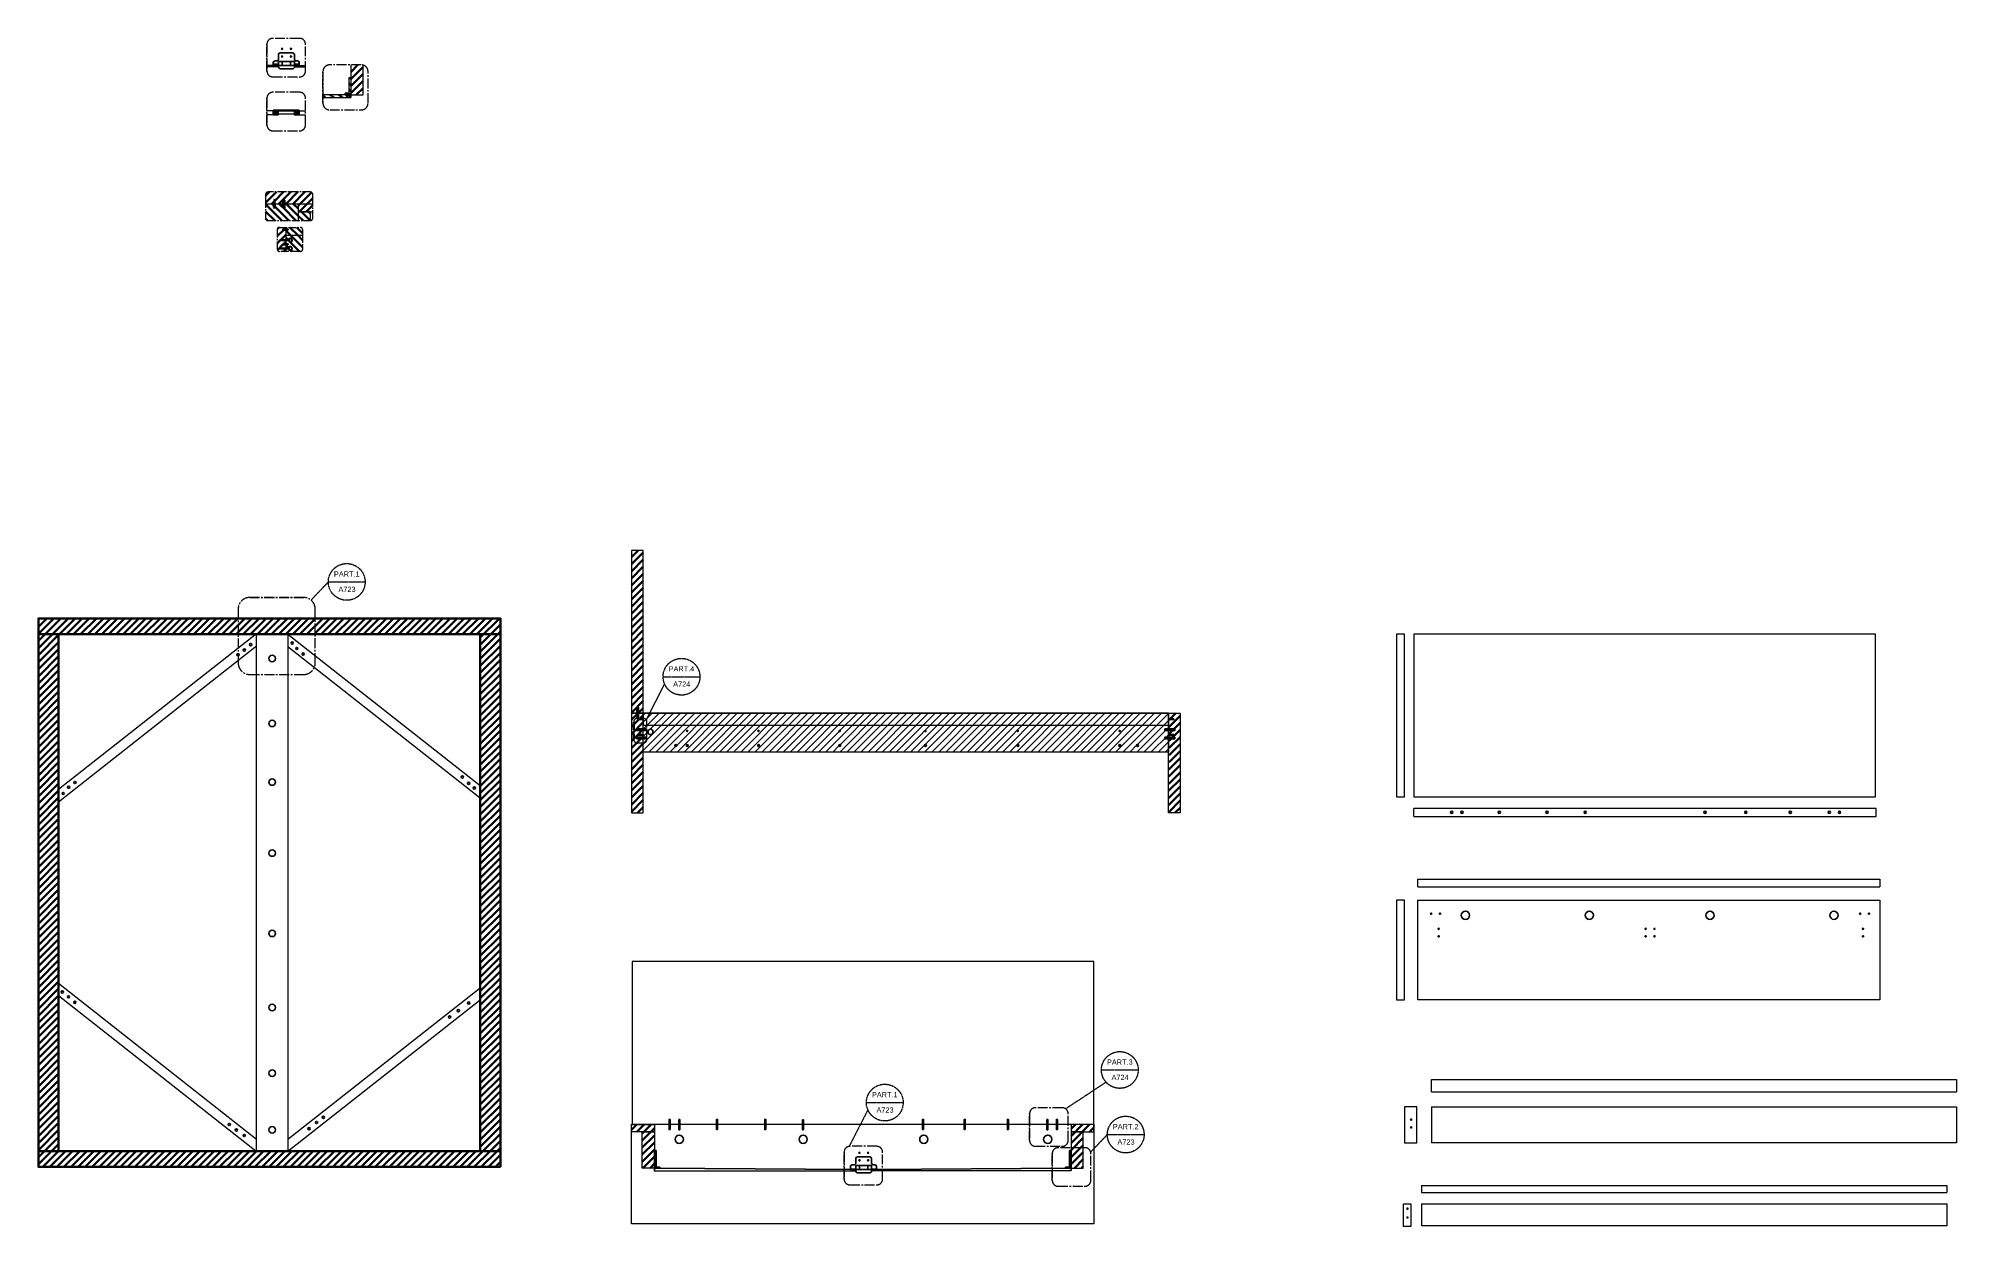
# Model space of a CAD drawing. Header units: millimetres. Extents: x 3542 to 25387, y 4250 to 11307.
# Drawn here: x 3542 to 10848, y 6780 to 11307 of the extents above; entities that cross this region are included whole.
import ezdxf
from ezdxf.enums import TextEntityAlignment as Align

# ---------------------------------------------------------------- set-up
doc = ezdxf.new("R2010")
doc.units = ezdxf.units.MM
doc.linetypes.add('CENTER2', pattern=[1.125, 0.75, -0.125, 0.125, -0.125])
for name, color, linetype, lineweight in [('A-ANNO-SYMB', 3, 'Continuous', 18), ('A-ELEV-MBE', 7, 'Continuous', 18), ('A-SECT-MCUT', 7, 'Continuous', 35)]:
    doc.layers.add(name, color=color, linetype=linetype, lineweight=lineweight)
doc.layers.add('particolari', color=6, linetype='Continuous')
doc.styles.add('ARIAL', font='Arial.ttf')
pattern_1 = [(145, (-122.119, -6.765), (-10.92663, -15.604846), [])]
pattern_2 = [(135, (-370.45, -977.613), (-13.470384, -13.470384), [])]
pattern_3 = [(135, (0, -247.46), (-13.470384, -13.470384), [])]
pattern_4 = [(45, (0, -247.46), (-13.470384, 13.470384), [])]

# ---------------------------------------------------------------- blocks, each defined once
blk = doc.blocks.new('101350')
for p, q in [((40.13, 267.87), (40.13, 267.33)), ((40.15, 267.91), (40.27, 267.99)), ((40.15, 267.28), (40.27, 267.21)), ((40.28, 267.2), (40.28, 268)), ((40.29, 268), (42.96, 268)), ((40.29, 267.2), (42.96, 267.2)), ((40.38, 267.87), (42.88, 267.87)), ((40.38, 267.75), (42.88, 267.75)), ((40.38, 267.6), (42.88, 267.6)), ((40.38, 267.45), (42.88, 267.45)), ((40.38, 267.32), (42.88, 267.32)), ((42.98, 268), (42.98, 267.2)), ((43.11, 267.91), (42.99, 267.99)), ((43.11, 267.28), (42.99, 267.21)), ((43.13, 267.87), (43.13, 267.33))]:
    blk.add_line(p, q)
for centre, start, end in [((40.18, 267.87), 123.69007, 180), ((40.18, 267.33), 180, 236.30993), ((40.29, 267.95), 90, 123.69007), ((40.29, 267.25), 236.30993, 270), ((42.96, 267.95), 56.30993, 90), ((42.96, 267.25), 270, 303.69007), ((43.08, 267.87), 0, 56.30993), ((43.08, 267.33), 303.69007, 0)]:
    blk.add_arc(centre, 0.05, start, end)

msp = doc.modelspace()

# ---------------------------------------------------------------- hatches: boundary and pattern name
at = {"layer": 'A-SECT-MCUT', "true_color": 0x636466}
h = msp.add_hatch(dxfattribs=at)
h.set_pattern_fill('ANSI31', color=251, scale=6)
h.paths.add_polyline_path([(4412.6, 11202.7), (4412.6, 11197.8), (4445.4, 11198.2), (4445.4, 11198.7), (4444.3, 11198.9), (4445.4, 11199.5), (4445.3, 11201), (4444.3, 11201.1), (4445.3, 11201.7), (4445.3, 11202.7)])
h = msp.add_hatch(dxfattribs=at)
h.set_pattern_fill('ANSI31', color=251, scale=6)
h.paths.add_polyline_path([(4445.3, 11205.5), (4436.7, 11205.5), (4436.7, 11202.7), (4445.3, 11202.7), (4445.3, 11203.3), (4444.3, 11203.4), (4445.3, 11204)])
h = msp.add_hatch(dxfattribs=at)
h.set_pattern_fill('ANSI31', color=251, scale=6)
h.paths.add_polyline_path([(4456.9, 11205.5), (4449.2, 11205.5), (4449.2, 11204.7), (4450.2, 11204.5), (4449.2, 11204), (4449.2, 11202.7), (4456.9, 11202.7)])
h = msp.add_hatch(dxfattribs=at)
h.set_pattern_fill('ANSI31', color=251, scale=6)
h.paths.add_polyline_path([(4456.9, 11202.7), (4449.2, 11202.7), (4449.2, 11202.4), (4450.2, 11202.2), (4449.2, 11201.7), (4449.2, 11200.1), (4450.2, 11199.9), (4449.2, 11199.4), (4449.2, 11198.2), (4456.9, 11198.3)])
h = msp.add_hatch(dxfattribs=at)
h.set_pattern_fill('ANSI31', color=251, scale=6)
h.paths.add_polyline_path([(4524.2, 11202.7), (4524.2, 11203.4), (4523.2, 11203.5), (4524.2, 11204.1), (4524.1, 11205.5), (4516.9, 11205.5), (4516.9, 11202.7)])
h = msp.add_hatch(dxfattribs=at)
h.set_pattern_fill('ANSI31', color=251, scale=6)
h.paths.add_polyline_path([(4524.2, 11201.1), (4523.2, 11201.2), (4524.2, 11201.8), (4524.2, 11202.7), (4516.9, 11202.7), (4516.9, 11202.5), (4516.9, 11198.3), (4524.2, 11198.2), (4524.2, 11198.8), (4523.2, 11198.9), (4524.2, 11199.5)])
h = msp.add_hatch(dxfattribs=at)
h.set_pattern_fill('ANSI31', color=251, scale=6)
h.paths.add_polyline_path([(4559.3, 11202.6), (4528.1, 11202.7), (4528.1, 11202.5), (4529, 11202.3), (4528.1, 11201.8), (4528.1, 11200.2), (4529, 11200), (4528.1, 11199.5), (4528, 11198.2), (4559.3, 11197.6)])
h = msp.add_hatch(dxfattribs=at)
h.set_pattern_fill('ANSI31', color=251, scale=6)
h.paths.add_polyline_path([(4535.2, 11205.5), (4528.1, 11205.5), (4528.1, 11204.8), (4529, 11204.6), (4528.1, 11204.1), (4528.1, 11202.7), (4535.2, 11202.7)])
h = msp.add_hatch(dxfattribs=at)
h.set_pattern_fill('ANSI31', color=251, scale=6)
h.set_pattern_definition([(45, (-122.119, -6.765), (-13.470384, 13.470384), [])])
h.paths.add_polyline_path([(4731.8, 11205.7), (4731.8, 11091.5), (4778.6, 11091.5), (4778.6, 11205.7)])
h = msp.add_hatch(dxfattribs=at)
h.set_pattern_fill('ANSI31', color=251, scale=6, angle=100)
h.set_pattern_definition(pattern_1)
h.paths.add_polyline_path([(4731.8, 11158), (4725.5, 11158), (4725.5, 11095.3), (4731.8, 11095.3)])
h = msp.add_hatch(dxfattribs=at)
h.set_pattern_fill('ANSI31', color=251, scale=6, angle=100)
h.set_pattern_definition(pattern_1)
h.paths.add_polyline_path([(4716, 11086.2), (4714.9, 11086.3), (4716, 11086.9), (4716, 11088.5), (4714.9, 11088.6), (4716, 11089.2), (4716, 11090.8), (4714.9, 11090.9), (4716, 11091.5), (4716, 11091.5), (4628.5, 11091.5), (4628.5, 11081.8), (4731.8, 11081.7), (4731.8, 11091.5), (4719.8, 11091.4), (4719.8, 11089.9), (4720.8, 11089.7), (4719.8, 11089.2), (4719.8, 11087.6), (4720.8, 11087.4), (4719.8, 11086.9), (4719.8, 11085.3), (4720.8, 11085.1), (4719.8, 11084.6), (4715.9, 11083.9), (4714.9, 11084), (4716, 11084.7)])
h = msp.add_hatch(dxfattribs=at)
h.set_pattern_fill('ANSI31', color=251, scale=6, angle=100)
h.paths.add_polyline_path([(4853.9, 11102.1), (4842, 11102.1), (4842, 11101.2), (4842.9, 11101), (4842, 11100.6), (4842, 11098.9), (4842.9, 11098.7), (4842, 11098.3), (4853.9, 11098.3)])
h = msp.add_hatch(dxfattribs=at)
h.set_pattern_fill('ANSI31', color=251, scale=6)
h.set_pattern_definition(pattern_4)
edge = h.paths.add_edge_path()
edge.add_line((4587.3, 10675.4), (4587.3, 10711.3))
edge.add_arc((4577.3, 10711.3), 10, 0, 90)
edge.add_line((4577.3, 10721.3), (4417.3, 10721.3))
edge.add_arc((4417.3, 10711.3), 10, 90, 180)
edge.add_line((4407.3, 10711.3), (4407.3, 10675.4))
edge.add_line((4407.3, 10675.4), (4385.8, 10675.4))
edge.add_line((4385.8, 10675.4), (4439.4, 10675.4))
edge.add_line((4439.4, 10675.4), (4439.4, 10693.3))
edge.add_line((4439.4, 10693.3), (4442.8, 10693.1))
edge.add_line((4442.8, 10693.1), (4442.8, 10675.2))
edge.add_line((4442.8, 10675.2), (4473.2, 10675.4))
edge.add_line((4473.2, 10675.4), (4473.2, 10690.4))
edge.add_line((4473.2, 10690.4), (4481.2, 10690.4))
edge.add_line((4481.2, 10690.4), (4481.2, 10675.4))
edge.add_line((4481.2, 10675.4), (4587.3, 10675.4))
h = msp.add_hatch(dxfattribs=at)
h.set_pattern_fill('ANSI31', color=251, scale=6, angle=90)
h.set_pattern_definition(pattern_3)
edge = h.paths.add_edge_path()
edge.add_line((4417.3, 10612.7), (4531.7, 10612.7))
edge.add_line((4531.7, 10612.7), (4531.7, 10645.7))
edge.add_line((4531.7, 10645.7), (4531.7, 10675.4))
edge.add_line((4531.7, 10675.4), (4481.2, 10675.4))
edge.add_line((4481.2, 10675.4), (4481.2, 10660.4))
edge.add_line((4481.2, 10660.4), (4473.2, 10660.4))
edge.add_line((4473.2, 10660.4), (4473.2, 10675.4))
edge.add_line((4473.2, 10675.4), (4443.7, 10675.4))
edge.add_line((4443.7, 10675.4), (4443.7, 10667.1))
edge.add_arc((4440.9, 10666.1), 2.97, -199.40353, 19.14489, ccw=False)
edge.add_line((4438.1, 10667.1), (4438, 10675.4))
edge.add_line((4438, 10675.4), (4407.3, 10675.4))
edge.add_line((4407.3, 10675.4), (4407.3, 10622.7))
edge.add_arc((4417.3, 10622.7), 10, 180, 270)
h = msp.add_hatch(dxfattribs=at)
h.set_pattern_fill('ANSI31', color=251, scale=6)
h.set_pattern_definition(pattern_4)
h.paths.add_polyline_path([(4587.3, 10645.7), (4587.3, 10675.4), (4595.8, 10675.4), (4595.8, 10675.4), (4531.7, 10675.4), (4531.7, 10645.7)])
h = msp.add_hatch(dxfattribs=at)
h.set_pattern_fill('ANSI31', color=251, scale=6, angle=90)
h.set_pattern_definition(pattern_3)
edge = h.paths.add_edge_path()
edge.add_line((4531.7, 10612.7), (4577.3, 10612.7))
edge.add_arc((4577.3, 10622.7), 10, 270, 276.58632)
edge.add_line((4578.5, 10612.7), (4578.5, 10645.7))
edge.add_line((4578.5, 10645.7), (4531.7, 10645.7))
edge.add_line((4531.7, 10645.7), (4531.7, 10612.7))
h = msp.add_hatch(dxfattribs=at)
h.set_pattern_fill('ANSI31', color=251, scale=6)
h.set_pattern_definition([(45, (-370.45, -977.613), (-13.470384, 13.470384), [])])
h.paths.add_polyline_path([(4452.6, 10495.2), (4484, 10495.2), (4484, 10504.3), (4462.9, 10504.3), (4462.9, 10508.6), (4484, 10508.6), (4484, 10520.1), (4473.5, 10520.7), (4472.7, 10524.2), (4484, 10524.2), (4484, 10535.9), (4464.1, 10536.3), (4462.7, 10539.3), (4484, 10540.1), (4484, 10576.3), (4472.6, 10576.3), (4472.6, 10580.2), (4484, 10580.2), (4484, 10586.4), (4452.6, 10586.4)])
h = msp.add_hatch(dxfattribs=at)
h.set_pattern_fill('ANSI31', color=251, scale=6, angle=90)
h.set_pattern_definition(pattern_2)
edge = h.paths.add_edge_path()
edge.add_line((4548, 10556.2), (4548, 10579.2))
edge.add_arc((4540.8, 10579.2), 7.2, 0, 90)
edge.add_line((4540.8, 10586.4), (4567.1, 10586.4))
edge.add_line((4567.1, 10586.4), (4484.4, 10586.4))
edge.add_line((4484.4, 10586.4), (4484.4, 10580.6))
edge.add_line((4484.4, 10580.6), (4493.2, 10580.6))
edge.add_line((4493.2, 10580.6), (4493.2, 10575.9))
edge.add_line((4493.2, 10575.9), (4484, 10575.9))
edge.add_line((4484, 10575.9), (4484, 10556.2))
edge.add_line((4484, 10556.2), (4548, 10556.2))
h = msp.add_hatch(dxfattribs=at)
h.set_pattern_fill('ANSI31', color=251, scale=6, angle=90)
h.set_pattern_definition(pattern_2)
edge = h.paths.add_edge_path()
edge.add_line((4548, 10502.4), (4548, 10556.2))
edge.add_line((4548, 10556.2), (4484, 10556.2))
edge.add_line((4484, 10556.2), (4484, 10539.8))
edge.add_line((4484, 10539.8), (4493.7, 10539.8))
edge.add_arc((4501.1, 10538.1), 7.64, -165.34514, 167.35015, ccw=False)
edge.add_line((4493.7, 10536.2), (4484, 10536.2))
edge.add_line((4484, 10536.2), (4484, 10524.6))
edge.add_line((4484, 10524.6), (4493.1, 10524.6))
edge.add_line((4493.1, 10524.6), (4493.1, 10520.3))
edge.add_line((4493.1, 10520.3), (4484, 10520.3))
edge.add_line((4484, 10520.3), (4484, 10508.6))
edge.add_line((4484, 10508.6), (4494.2, 10507.6))
edge.add_arc((4501.5, 10506.5), 7.31, -169.81509, 171.68669, ccw=False)
edge.add_line((4494.3, 10505.3), (4484, 10504.3))
edge.add_line((4484, 10504.3), (4484, 10495.2))
edge.add_line((4484, 10495.2), (4540.8, 10495.2))
edge.add_arc((4540.8, 10502.4), 7.2, 270, 360)
h = msp.add_hatch(dxfattribs=at)
h.set_pattern_fill('ANSI31', color=251, scale=6)
h.paths.add_polyline_path([(5845.7, 9355.7), (5800.7, 9355.7), (5800.7, 8735.7), (5845.7, 8735.7)])
edge = h.paths.add_edge_path()
edge.add_line((5845.7, 8638.2), (5841.8, 8638.2))
edge.add_line((5841.8, 8638.2), (5841.8, 8639.2))
edge.add_arc((5844.7, 8642.7), 4.59, 129.74609, 230.25391, ccw=False)
edge.add_line((5841.8, 8646.3), (5841.8, 8644.5))
edge.add_line((5841.8, 8644.5), (5845.7, 8644.5))
edge.add_line((5845.7, 8644.5), (5845.7, 8651.7))
edge.add_line((5845.7, 8651.7), (5825.1, 8651.7))
edge.add_line((5825.1, 8651.7), (5825.1, 8654.8))
edge.add_line((5825.1, 8654.8), (5845.7, 8654.8))
edge.add_line((5845.7, 8654.8), (5845.7, 8669.7))
edge.add_line((5845.7, 8669.7), (5841.8, 8669.7))
edge.add_line((5841.8, 8669.7), (5841.8, 8670.7))
edge.add_arc((5844.7, 8674.2), 4.59, 129.74609, 230.25391, ccw=False)
edge.add_line((5841.8, 8677.7), (5841.8, 8675.9))
edge.add_line((5841.8, 8675.9), (5845.7, 8675.9))
edge.add_line((5845.7, 8675.9), (5845.7, 8711.2))
edge.add_line((5845.7, 8711.2), (5825.2, 8711.2))
edge.add_line((5825.2, 8711.2), (5825.2, 8714.2))
edge.add_line((5825.2, 8714.2), (5845.7, 8714.2))
edge.add_line((5845.7, 8714.2), (5845.7, 8735.7))
edge.add_line((5845.7, 8735.7), (5826, 8735.7))
edge.add_arc((5822.9, 8739.1), 4.59, 226.7203, 313.2797, ccw=False)
edge.add_line((5819.7, 8735.7), (5800.7, 8735.7))
edge.add_line((5800.7, 8735.7), (5800.7, 8355.7))
edge.add_line((5800.7, 8355.7), (5845.7, 8355.7))
edge.add_line((5845.7, 8355.7), (5845.7, 8638.2))
edge = h.paths.add_edge_path(flags=16)
edge.add_line((5823.6, 8642.5), (5821.3, 8641.3))
edge.add_line((5821.3, 8641.3), (5824, 8639.7))
edge.add_arc((5828.1, 8641.7), 4.59, 170.29139, 206.36097, ccw=False)
edge = h.paths.add_edge_path(flags=16)
edge.add_line((5824.2, 8643.3), (5826.6, 8643.3))
edge.add_line((5826.6, 8643.3), (5828.7, 8643.3))
edge.add_line((5828.7, 8643.3), (5831.2, 8643.3))
edge.add_line((5831.2, 8643.3), (5833.3, 8643.3))
edge.add_line((5833.3, 8643.3), (5835.7, 8643.3))
edge.add_line((5835.7, 8643.3), (5837.9, 8643.3))
edge.add_line((5837.9, 8643.3), (5839.7, 8643.3))
edge.add_arc((5842.5, 8641.9), 3.1, -112.94275, 152.11165, ccw=False)
edge.add_line((5841.2, 8639), (5837.5, 8638.2))
edge.add_line((5837.5, 8638.2), (5835.3, 8638.2))
edge.add_line((5835.3, 8638.2), (5834.1, 8639))
edge.add_line((5834.1, 8639), (5831.5, 8639))
edge.add_line((5831.5, 8639), (5829.2, 8639))
edge.add_line((5829.2, 8639), (5826.7, 8639))
edge.add_line((5826.7, 8639), (5825, 8639))
edge.add_arc((5828.6, 8641.9), 4.59, 162.18454, 219.19765, ccw=False)
edge = h.paths.add_edge_path(flags=0)
edge.add_line((5826.2, 8643.1), (5828.2, 8643.1))
edge.add_line((5828.2, 8643.1), (5830.7, 8643.1))
edge.add_line((5830.7, 8643.1), (5832.8, 8643.1))
edge.add_line((5832.8, 8643.1), (5835.3, 8643.1))
edge.add_line((5835.3, 8643.1), (5837.4, 8643.1))
edge.add_line((5837.4, 8643.1), (5837.8, 8643.1))
edge.add_arc((5842.4, 8642.4), 4.59, 171.49191, 223.88172)
edge.add_line((5839.1, 8639.2), (5836.9, 8639.2))
edge.add_line((5836.9, 8639.2), (5834.6, 8639.2))
edge.add_line((5834.6, 8639.2), (5832, 8639.2))
edge.add_line((5832, 8639.2), (5829.6, 8639.2))
edge.add_line((5829.6, 8639.2), (5827.2, 8639.2))
edge.add_line((5827.2, 8639.2), (5826.6, 8639.2))
edge.add_arc((5830.5, 8641.6), 4.59, 161.2785, 211.34248, ccw=False)
edge = h.paths.add_edge_path(flags=16)
edge.add_line((5823.6, 8674), (5821.3, 8672.8))
edge.add_line((5821.3, 8672.8), (5824, 8671.2))
edge.add_arc((5828.1, 8673.2), 4.59, 170.29139, 206.36097, ccw=False)
edge = h.paths.add_edge_path(flags=16)
edge.add_line((5824.2, 8674.8), (5826.6, 8674.8))
edge.add_line((5826.6, 8674.8), (5828.7, 8674.8))
edge.add_line((5828.7, 8674.8), (5831.2, 8674.8))
edge.add_line((5831.2, 8674.8), (5833.3, 8674.8))
edge.add_line((5833.3, 8674.8), (5835.7, 8674.8))
edge.add_line((5835.7, 8674.8), (5837.9, 8674.8))
edge.add_line((5837.9, 8674.8), (5839.7, 8674.8))
edge.add_arc((5844.2, 8674), 4.59, 169.73176, 229.43715)
edge.add_line((5841.2, 8670.5), (5838.6, 8670.5))
edge.add_line((5838.6, 8670.5), (5836.4, 8670.5))
edge.add_line((5836.4, 8670.5), (5834.1, 8670.5))
edge.add_line((5834.1, 8670.5), (5831.5, 8670.5))
edge.add_line((5831.5, 8670.5), (5829.2, 8670.5))
edge.add_line((5829.2, 8670.5), (5826.7, 8670.5))
edge.add_line((5826.7, 8670.5), (5825, 8670.5))
edge.add_arc((5828.6, 8673.4), 4.59, 162.18454, 219.19765, ccw=False)
edge = h.paths.add_edge_path(flags=0)
edge.add_line((5826.2, 8674.6), (5828.2, 8674.6))
edge.add_line((5828.2, 8674.6), (5830.7, 8674.6))
edge.add_line((5830.7, 8674.6), (5832.8, 8674.6))
edge.add_line((5832.8, 8674.6), (5835.3, 8674.6))
edge.add_line((5835.3, 8674.6), (5837.4, 8674.6))
edge.add_line((5837.4, 8674.6), (5837.8, 8674.6))
edge.add_arc((5842.4, 8673.9), 4.59, 171.49191, 223.88172)
edge.add_line((5839.1, 8670.7), (5836.9, 8670.7))
edge.add_line((5836.9, 8670.7), (5834.6, 8670.7))
edge.add_line((5834.6, 8670.7), (5832, 8670.7))
edge.add_line((5832, 8670.7), (5829.6, 8670.7))
edge.add_line((5829.6, 8670.7), (5827.2, 8670.7))
edge.add_line((5827.2, 8670.7), (5826.6, 8670.7))
edge.add_arc((5830.5, 8673.1), 4.59, 161.2785, 211.34248, ccw=False)
edge = h.paths.add_edge_path(flags=16)
edge.add_line((5822.6, 8722.9), (5823.8, 8720.6))
edge.add_line((5823.8, 8720.6), (5825.4, 8723.3))
edge.add_arc((5823.4, 8727.4), 4.59, 260.29139, 296.36097, ccw=False)
edge = h.paths.add_edge_path(flags=16)
edge.add_line((5821.8, 8723.5), (5821.8, 8726))
edge.add_line((5821.8, 8726), (5821.8, 8728))
edge.add_line((5821.8, 8728), (5821.8, 8730.5))
edge.add_line((5821.8, 8730.5), (5821.8, 8732.6))
edge.add_line((5821.8, 8732.6), (5822, 8734.6))
edge.add_line((5822, 8734.6), (5822, 8732.6))
edge.add_arc((5822.6, 8737.1), 4.59, 262.46012, 319.19028)
edge.add_line((5826.1, 8734.1), (5826.1, 8733.4))
edge.add_line((5826.1, 8733.4), (5826.1, 8730.8))
edge.add_line((5826.1, 8730.8), (5826.1, 8728.5))
edge.add_line((5826.1, 8728.5), (5826.1, 8726))
edge.add_line((5826.1, 8726), (5826.1, 8724.3))
edge.add_arc((5823.2, 8727.9), 4.59, 252.18454, 309.19765, ccw=False)
edge = h.paths.add_edge_path(flags=0)
edge.add_line((5822, 8727.5), (5822, 8730))
edge.add_line((5822, 8730), (5822, 8732.1))
edge.add_arc((5822.8, 8736.7), 4.59, 259.89742, 311.73681)
edge.add_line((5825.9, 8733.2), (5825.9, 8731.3))
edge.add_line((5825.9, 8731.3), (5825.9, 8728.9))
edge.add_line((5825.9, 8728.9), (5825.9, 8726.5))
edge.add_line((5825.9, 8726.5), (5825.9, 8725.9))
edge.add_arc((5823.5, 8729.8), 4.59, 251.2785, 301.34248, ccw=False)
edge.add_line((5822, 8725.5), (5822, 8727.5))
h.paths.add_polyline_path([(7890.7, 8735.7), (7845.7, 8735.7), (7845.7, 8714.2), (7866.1, 8714.2), (7866.1, 8711.2), (7845.7, 8711.2), (7845.7, 8690.7), (7845.7, 8673.6), (7849.3, 8673.6), (7851.3, 8674.8), (7850.9, 8674.8), (7849.3, 8674.6), (7849.3, 8671.6), (7849.1, 8654.8), (7866.2, 8654.8), (7866.2, 8651.7), (7845.7, 8651.7), (7845.7, 8642.1), (7849.3, 8642.1), (7851.3, 8643.3), (7850.9, 8643.3), (7849.3, 8643.1), (7849.3, 8640.2), (7845.7, 8355.7), (7890.7, 8355.7)])
edge = h.paths.add_edge_path(flags=16)
edge.add_line((7867, 8639.7), (7869.7, 8641.3))
edge.add_line((7869.7, 8641.3), (7867.5, 8642.5))
edge.add_arc((7862.9, 8641.7), 4.59, -26.36097, 9.70861, ccw=False)
edge = h.paths.add_edge_path(flags=16)
edge.add_line((7863.7, 8639), (7861.2, 8639))
edge.add_line((7861.2, 8639), (7858.9, 8639))
edge.add_line((7858.9, 8639), (7856.2, 8639))
edge.add_line((7856.2, 8639), (7853.9, 8639))
edge.add_line((7853.9, 8639), (7851.8, 8639))
edge.add_line((7851.8, 8639), (7850, 8639.2))
edge.add_line((7850, 8639.2), (7852, 8639.2))
edge.add_arc((7848.7, 8642.4), 4.59, 316.11828, 371.40825)
edge.add_line((7853.2, 8643.3), (7853.6, 8643.3))
edge.add_line((7853.6, 8643.3), (7855.7, 8643.3))
edge.add_line((7855.7, 8643.3), (7858.2, 8643.3))
edge.add_line((7858.2, 8643.3), (7860.3, 8643.3))
edge.add_line((7860.3, 8643.3), (7862.7, 8643.3))
edge.add_line((7862.7, 8643.3), (7864.8, 8643.3))
edge.add_line((7864.8, 8643.3), (7866.8, 8643.3))
edge.add_arc((7862.5, 8641.9), 4.59, -39.19765, 17.81546, ccw=False)
edge.add_line((7866, 8639), (7863.7, 8639))
edge = h.paths.add_edge_path(flags=0)
edge.add_line((7864.9, 8643.1), (7864.5, 8643.1))
edge.add_arc((7860, 8641.8), 4.59, -34.35698, 16.06774, ccw=False)
edge.add_line((7863.8, 8639.2), (7864.4, 8639.2))
edge.add_arc((7860.5, 8641.6), 4.59, 328.65752, 378.7215)
edge = h.paths.add_edge_path(flags=0)
edge.add_line((7859.7, 8639.2), (7857.1, 8639.2))
edge.add_line((7857.1, 8639.2), (7854.8, 8639.2))
edge.add_line((7854.8, 8639.2), (7852.6, 8639.2))
edge.add_arc((7849.1, 8642.2), 4.59, 319.53548, 371.07793)
edge.add_line((7853.6, 8643.1), (7855.3, 8643.1))
edge.add_line((7855.3, 8643.1), (7857.8, 8643.1))
edge.add_line((7857.8, 8643.1), (7859.9, 8643.1))
edge.add_line((7859.9, 8643.1), (7862.8, 8643.1))
edge.add_arc((7858.3, 8642), 4.59, -36.54557, 14.22078, ccw=False)
edge.add_line((7862, 8639.2), (7859.7, 8639.2))
edge = h.paths.add_edge_path(flags=16)
edge.add_line((7867, 8671.2), (7869.7, 8672.8))
edge.add_line((7869.7, 8672.8), (7867.5, 8674))
edge.add_arc((7862.9, 8673.2), 4.59, -26.36097, 9.70861, ccw=False)
edge = h.paths.add_edge_path(flags=16)
edge.add_line((7863.7, 8670.5), (7861.2, 8670.5))
edge.add_line((7861.2, 8670.5), (7858.9, 8670.5))
edge.add_line((7858.9, 8670.5), (7856.2, 8670.5))
edge.add_line((7856.2, 8670.5), (7853.9, 8670.5))
edge.add_line((7853.9, 8670.5), (7851.8, 8670.5))
edge.add_line((7851.8, 8670.5), (7850, 8670.7))
edge.add_line((7850, 8670.7), (7852, 8670.7))
edge.add_arc((7848.7, 8673.9), 4.59, 316.11828, 371.40825)
edge.add_line((7853.2, 8674.8), (7853.6, 8674.8))
edge.add_line((7853.6, 8674.8), (7855.7, 8674.8))
edge.add_line((7855.7, 8674.8), (7858.2, 8674.8))
edge.add_line((7858.2, 8674.8), (7860.3, 8674.8))
edge.add_line((7860.3, 8674.8), (7862.7, 8674.8))
edge.add_line((7862.7, 8674.8), (7864.8, 8674.8))
edge.add_line((7864.8, 8674.8), (7866.8, 8674.8))
edge.add_arc((7862.5, 8673.4), 4.59, -39.19765, 17.81546, ccw=False)
edge.add_line((7866, 8670.5), (7863.7, 8670.5))
edge = h.paths.add_edge_path(flags=0)
edge.add_line((7864.9, 8674.6), (7864.5, 8674.6))
edge.add_arc((7860, 8673.3), 4.59, -34.35698, 16.06774, ccw=False)
edge.add_line((7863.8, 8670.7), (7864.4, 8670.7))
edge.add_arc((7860.5, 8673.1), 4.59, 328.65752, 378.7215)
edge = h.paths.add_edge_path(flags=0)
edge.add_line((7859.7, 8670.7), (7857.1, 8670.7))
edge.add_line((7857.1, 8670.7), (7854.8, 8670.7))
edge.add_line((7854.8, 8670.7), (7852.6, 8670.7))
edge.add_arc((7849.1, 8673.7), 4.59, 319.53548, 371.07793)
edge.add_line((7853.6, 8674.6), (7855.3, 8674.6))
edge.add_line((7855.3, 8674.6), (7857.8, 8674.6))
edge.add_line((7857.8, 8674.6), (7859.9, 8674.6))
edge.add_line((7859.9, 8674.6), (7862.8, 8674.6))
edge.add_arc((7858.3, 8673.5), 4.59, -36.54557, 14.22078, ccw=False)
edge.add_line((7862, 8670.7), (7859.7, 8670.7))
h.paths.add_polyline_path([(5956.6, 8540.6), (5956.6, 8508.5)])
h.paths.add_polyline_path([(7715.2, 8540.4), (7715.2, 8508.5)])
h = msp.add_hatch(dxfattribs=at)
h.set_pattern_fill('ANSI31', color=251, scale=6, angle=-180)
h.paths.add_polyline_path([(5225.1, 7067.1), (5301.9, 7067.1), (5301.9, 9037.2), (5225.1, 9037.2)])
h.paths.add_polyline_path([(3541.9, 7067.1), (3618.8, 7067.1), (3618.8, 9037.2), (3541.9, 9037.2)])
h.paths.add_polyline_path([(3541.9, 9037.2), (5301.9, 9037.2), (5301.9, 9097.1), (5225.1, 9097.1), (3541.9, 9097.1)])
h = msp.add_hatch(dxfattribs=at)
h.set_pattern_fill('ANSI31', color=251, scale=6)
h.paths.add_polyline_path([(5888.3, 7141.3), (5841.6, 7141.3), (5841.6, 7003), (5888.3, 7003)])
h.paths.add_polyline_path([(5888.3, 7141.3), (5888.3, 7168.7), (5801.6, 7168.7), (5801.6, 7141.3)])
h = msp.add_hatch(dxfattribs=at)
h.set_pattern_fill('ANSI31', color=251, scale=6)
h.paths.add_polyline_path([(7521.8, 7141.3), (7475.1, 7141.3), (7475.1, 7003), (7521.8, 7003)])
h.paths.add_polyline_path([(7561.6, 7168.7), (7475.1, 7168.7), (7475.1, 7141.3), (7521.8, 7141.3), (7561.6, 7141.3)])
h = msp.add_hatch(dxfattribs=at)
h.set_pattern_fill('ANSI31', color=251, scale=6, angle=-180)
h.paths.add_polyline_path([(5301.9, 7007.1), (5301.9, 7067.1), (5225.1, 7067.1), (3541.9, 7067.1), (3541.9, 7007.1)])

# ---------------------------------------------------------------- linework, layer by layer
at = {"layer": 'A-ANNO-SYMB', "linetype": 'CENTER2'}
for p, q in [((4646.4, 9235.8), (4580.5, 9166.6)), ((4646.4, 9235.8), (4786.4, 9235.8)), ((5921.3, 8874.6), (6061.3, 8874.6)), ((7608.6, 7330), (7455.2, 7228.8)), ((7590.8, 7376.6), (7730.8, 7376.6)), ((6695.6, 7252.3), (6835.6, 7252.3)), ((6701.2, 7224.9), (6630, 7085.5)), ((7613.2, 7130.5), (7549.7, 7063.8)), ((7613.2, 7130.5), (7753.2, 7130.5))]:
    msp.add_line(p, q, dxfattribs=at)
at = {"layer": 'A-ANNO-SYMB'}
msp.add_line((5926.8, 8847.2), (5857, 8710.3), dxfattribs=at)
at = {"layer": 'A-ANNO-SYMB', "linetype": 'CENTER2', "ltscale": 40}
for p, q in [((5809.6, 8636.2), (5809.6, 8701.9)), ((5845.7, 8716), (5823.6, 8716)), ((5859.7, 8636.2), (5859.7, 8701.9)), ((5845.7, 8622.1), (5823.6, 8622.1))]:
    msp.add_line(p, q, dxfattribs=at)
at = {"layer": 'A-ANNO-SYMB', "color": 251, "linetype": 'Continuous', "true_color": 0x636466}
for p, q in [((5845.7, 8728.3), (5853.1, 8735.7)), ((5845.7, 8701.4), (5880, 8735.7)), ((5845.7, 8620.6), (5960.8, 8735.7)), ((5845.7, 8593.6), (5987.8, 8735.7)), ((5847.2, 8675.9), (5906.9, 8735.7)), ((5866.7, 8587.7), (6014.7, 8735.7)), ((5872.6, 8674.4), (5933.9, 8735.7)), ((5893.6, 8587.7), (6041.6, 8735.7)), ((5920.6, 8587.7), (6068.6, 8735.7)), ((5973.1, 8613.3), (6095.5, 8735.7)), ((5974.5, 8587.7), (6122.5, 8735.7)), ((6001.4, 8587.7), (6149.4, 8735.7)), ((6028.3, 8587.7), (6176.4, 8735.7)), ((6055.3, 8587.7), (6203.3, 8735.7)), ((6082.2, 8587.7), (6230.2, 8735.7)), ((6109.2, 8587.7), (6257.2, 8735.7)), ((6136.1, 8587.7), (6284.1, 8735.7)), ((6163, 8587.7), (6311.1, 8735.7)), ((6190, 8587.7), (6338, 8735.7)), ((6216.9, 8587.7), (6364.9, 8735.7)), ((6243.9, 8587.7), (6391.9, 8735.7)), ((6270.8, 8587.7), (6418.8, 8735.7)), ((6297.7, 8587.7), (6445.8, 8735.7)), ((6324.7, 8587.7), (6472.7, 8735.7)), ((6351.6, 8587.7), (6499.6, 8735.7)), ((6378.6, 8587.7), (6526.6, 8735.7)), ((6405.5, 8587.7), (6553.5, 8735.7)), ((6432.4, 8587.7), (6580.5, 8735.7)), ((6459.4, 8587.7), (6607.4, 8735.7)), ((6486.3, 8587.7), (6634.3, 8735.7)), ((6540.2, 8587.7), (6688.2, 8735.7)), ((6594.1, 8587.7), (6742.1, 8735.7)), ((6595, 8669.4), (6661.3, 8735.7)), ((6595.3, 8615.8), (6715.2, 8735.7)), ((6621, 8587.7), (6769, 8735.7)), ((6648, 8587.7), (6796, 8735.7)), ((6674.9, 8587.7), (6822.9, 8735.7)), ((6701.9, 8587.7), (6849.9, 8735.7)), ((6728.8, 8587.7), (6876.8, 8735.7)), ((6755.7, 8587.7), (6903.8, 8735.7)), ((6782.7, 8587.7), (6930.7, 8735.7)), ((6809.6, 8587.7), (6957.6, 8735.7)), ((6836.6, 8587.7), (6984.6, 8735.7)), ((6863.5, 8587.7), (7011.5, 8735.7)), ((6890.4, 8587.7), (7038.5, 8735.7)), ((6917.4, 8587.7), (7065.4, 8735.7)), ((6944.3, 8587.7), (7092.3, 8735.7)), ((6971.3, 8587.7), (7119.3, 8735.7)), ((6998.2, 8587.7), (7146.2, 8735.7)), ((7025.1, 8587.7), (7173.2, 8735.7)), ((7052.1, 8587.7), (7200.1, 8735.7)), ((7079, 8587.7), (7227, 8735.7)), ((7106, 8587.7), (7254, 8735.7)), ((7132.9, 8587.7), (7280.9, 8735.7)), ((7159.9, 8587.7), (7307.9, 8735.7)), ((7186.8, 8587.7), (7334.8, 8735.7)), ((7213.7, 8587.7), (7361.7, 8735.7)), ((7240.7, 8587.7), (7388.7, 8735.7)), ((7267.6, 8587.7), (7415.6, 8735.7)), ((7294.6, 8587.7), (7442.6, 8735.7)), ((7321.5, 8587.7), (7469.5, 8735.7)), ((7348.4, 8587.7), (7496.5, 8735.7)), ((7375.4, 8587.7), (7523.4, 8735.7)), ((7402.3, 8587.7), (7550.3, 8735.7)), ((7429.3, 8587.7), (7577.3, 8735.7)), ((7456.2, 8587.7), (7604.2, 8735.7)), ((7483.1, 8587.7), (7631.2, 8735.7)), ((7510.1, 8587.7), (7658.1, 8735.7)), ((7537, 8587.7), (7685, 8735.7)), ((7564, 8587.7), (7712, 8735.7)), ((7590.9, 8587.7), (7738.9, 8735.7)), ((7617.8, 8587.7), (7765.9, 8735.7)), ((7644.8, 8587.7), (7792.8, 8735.7)), ((7671.7, 8587.7), (7819.7, 8735.7)), ((7725.6, 8587.7), (7845.7, 8707.8)), ((7726.4, 8615.4), (7845.7, 8734.7)), ((5845.7, 8647.5), (5863.4, 8665.3)), ((6513.3, 8587.7), (6591.8, 8666.3)), ((7752.5, 8587.7), (7845.7, 8680.8)), ((7779.5, 8587.7), (7845.7, 8653.9)), ((7806.4, 8587.7), (7845.7, 8626.9)), ((5947.5, 8587.7), (5969, 8609.2)), ((5970.3, 8610.5), (5971.8, 8612)), ((6567.2, 8587.7), (6590.7, 8611.3)), ((6591.7, 8612.3), (6594.3, 8614.8)), ((7698.7, 8587.7), (7725.6, 8614.6)), ((7833.4, 8587.7), (7845.7, 8600))]:
    msp.add_line(p, q, dxfattribs=at)
at = {"layer": 'A-ANNO-SYMB', "linetype": 'CENTER2', "ltscale": 50}
for points in [[(4412.6, 11181.9, 0.414214), (4434.6, 11159.9), (4537.3, 11159.9, 0.414214), (4559.3, 11181.9), (4559.3, 11284.6, 0.414214), (4537.3, 11306.6), (4434.6, 11306.6, 0.414214), (4412.6, 11284.6), (4412.6, 11181.9), (4412.6, 11284.6)], [(4625.8, 11059.8, 0.414214), (4651.6, 11034), (4771.7, 11034, 0.414214), (4797.5, 11059.8), (4797.5, 11180, 0.414214), (4771.7, 11205.7), (4651.6, 11205.7, 0.414214), (4625.8, 11180), (4625.8, 11059.8), (4625.8, 11180)], [(4412.6, 10976.4, 0.414214), (4434.6, 10954.4), (4537.3, 10954.4, 0.414214), (4559.3, 10976.4), (4559.3, 11079.1, 0.414214), (4537.3, 11101.1), (4434.6, 11101.1, 0.414214), (4412.6, 11079.1), (4412.6, 10976.4), (4412.6, 11079.1)], [(4347, 9176.7, 0.414214), (4303, 9132.7), (4303, 8927.3, 0.414214), (4347, 8883.3), (4552.4, 8883.3, 0.414214), (4596.4, 8927.3), (4596.4, 9132.7, 0.414214), (4552.4, 9176.7), (4347, 9176.7), (4552.4, 9176.7)], [(7317.3, 7107.8, 0.414214), (7339.3, 7085.8), (7442, 7085.8, 0.414214), (7464, 7107.8), (7464, 7210.5, 0.414214), (7442, 7232.5), (7339.3, 7232.5, 0.414214), (7317.3, 7210.5), (7317.3, 7107.8), (7317.3, 7210.5)], [(6610.7, 6960.9, 0.414214), (6632.7, 6938.9), (6735.4, 6938.9, 0.414214), (6757.4, 6960.9), (6757.4, 7063.6, 0.414214), (6735.4, 7085.7), (6632.7, 7085.7, 0.414214), (6610.7, 7063.6), (6610.7, 6960.9), (6610.7, 7063.6)], [(7403.6, 6955.8, 0.414214), (7425.6, 6933.8), (7528.3, 6933.8, 0.414214), (7550.3, 6955.8), (7550.3, 7058.5, 0.414214), (7528.3, 7080.5), (7425.6, 7080.5, 0.414214), (7403.6, 7058.5), (7403.6, 6955.8), (7403.6, 7058.5)]]:
    msp.add_lwpolyline(points, format="xyb", dxfattribs=at)
at = {"layer": 'A-ANNO-SYMB', "linetype": 'CENTER2', "ltscale": 40}
for points in [[(4407.3, 10690.4), (4407.3, 10622.7, 0.414214), (4417.3, 10612.7), (4577.3, 10612.7, 0.414214), (4587.3, 10622.7), (4587.3, 10691.3), (4587.3, 10711.3, 0.414214), (4577.3, 10721.3), (4482.3, 10721.3), (4417.3, 10721.3, 0.414214), (4407.3, 10711.3)], [(4452.6, 10579.2, -0.414214), (4459.8, 10586.4), (4494, 10586.4), (4540.8, 10586.4, -0.414214), (4548, 10579.2), (4548, 10557.7), (4548, 10502.4, -0.414214), (4540.8, 10495.2), (4459.8, 10495.2, -0.414214), (4452.6, 10502.4), (4452.6, 10564.8)]]:
    msp.add_lwpolyline(points, format="xyb", close=True, dxfattribs=at)
at = {"layer": 'A-ANNO-SYMB', "linetype": 'CENTER2'}
for centre in [(4716.4, 9235.8), (5991.3, 8874.6), (7660.8, 7376.6), (6765.6, 7252.3), (7683.2, 7130.5)]:
    msp.add_circle(centre, 70, dxfattribs=at)
at = {"layer": 'A-ANNO-SYMB', "linetype": 'CENTER2', "ltscale": 40}
for centre, start, end in [((5823.6, 8701.9), 90, 180), ((5845.7, 8701.9), 0, 90), ((5823.6, 8636.2), 180, 270), ((5845.7, 8636.2), 270, 0)]:
    msp.add_arc(centre, 14.1, start, end, dxfattribs=at)
at = {"layer": 'A-ELEV-MBE'}
for p, q in [((4436.7, 11202.7), (4412.6, 11202.7)), ((4436.7, 11202.7), (4412.6, 11202.7)), ((4449.2, 11198.2), (4412.6, 11197.8)), ((4456.9, 11198.3), (4449.2, 11198.2)), ((4516.9, 11198.3), (4524.2, 11198.2)), ((4524.2, 11198.2), (4559.3, 11197.9)), ((4535.2, 11202.7), (4559.3, 11202.7)), ((4731.8, 11205.7), (4731.8, 11091.5)), ((4778.6, 11091.5), (4778.6, 11204.8)), ((4716, 11091.5), (4628.5, 11091.5)), ((4628.5, 11091.5), (4628.5, 11081.8)), ((4628.5, 11081.8), (4731.8, 11081.7)), ((4731.8, 11091.5), (4719.5, 11091.4)), ((4731.8, 11091.5), (4731.8, 11081.7)), ((4731.8, 11091.5), (4778.6, 11091.5)), ((4436.7, 11030.9), (4412.6, 11030.9)), ((4436.7, 11015.4), (4412.6, 11015.4)), ((4535.8, 11031), (4559.3, 11031)), ((4535.8, 11015.5), (4559.3, 11015.5)), ((4438.1, 10675.4), (4407.3, 10675.4)), ((4473.2, 10675.4), (4443.7, 10675.4)), ((4587.3, 10675.4), (4481.2, 10675.4)), ((4531.7, 10675.4), (4531.7, 10645.7)), ((4531.7, 10645.7), (4587.3, 10645.7)), ((4484, 10580.2), (4484, 10586.4)), ((4484, 10576.3), (4484, 10539)), ((4484, 10556.2), (4548, 10556.2)), ((4484, 10536.6), (4484, 10524.2)), ((4484, 10520.3), (4484, 10507.5)), ((4484, 10505.2), (4484, 10495.2)), ((4373.2, 9038), (3618.8, 8444.5)), ((4372.1, 8990.9), (3618.8, 8397.1)), ((4492.7, 9037.2), (5225.1, 8459.9)), ((4492.7, 8989.9), (5225.1, 8413.7)), ((8744.5, 9037), (8714.5, 9037)), ((8714.5, 9037), (8714.5, 8417)), ((8744.5, 8417), (8744.5, 9037)), ((8714.5, 8417), (8744.5, 8417)), ((8781.1, 8342.5), (8781.1, 8372.5)), ((10541.1, 8372.5), (8781.1, 8372.5)), ((8781.1, 8342.5), (10541.1, 8342.5)), ((10541.1, 8342.5), (10541.1, 8372.5)), ((8795.9, 8103.9), (10554.9, 8103.9)), ((8795.9, 8073.9), (8795.9, 8103.9)), ((8795.9, 8073.9), (10554.9, 8073.9)), ((10554.9, 8103.9), (10554.9, 8073.9)), ((8744.5, 8023.3), (8714.5, 8023.3)), ((8714.5, 8023.3), (8714.5, 7643.3)), ((8744.5, 7643.3), (8744.5, 8023.3)), ((4372.1, 7112.2), (3618.8, 7706.1)), ((4492.7, 7113.3), (5225.1, 7689.5)), ((4370.8, 7067.1), (3618.8, 7658.7)), ((4492.7, 7067.1), (5225.1, 7643.3)), ((8714.5, 7643.3), (8744.5, 7643.3)), ((8847.9, 7293.6), (8847.9, 7340.3)), ((8847.9, 7340.3), (10847.9, 7340.3)), ((10847.9, 7340.3), (10847.9, 7293.6)), ((8745.1, 7236.7), (8745.1, 7098.5)), ((8791.9, 7236.7), (8745.1, 7236.7)), ((8791.9, 7098.5), (8791.9, 7236.7)), ((8847.9, 7293.6), (10847.9, 7293.6)), ((8847.9, 7236.7), (10847.9, 7236.7)), ((8847.9, 7236.7), (8847.9, 7098.5)), ((10847.9, 7236.7), (10847.9, 7098.5)), ((5801.6, 7168.7), (5887.8, 7168.7)), ((7561.8, 7168.7), (7475.5, 7168.7)), ((8745.1, 7098.5), (8791.9, 7098.5)), ((10847.9, 7098.5), (8847.9, 7098.5)), ((8810.4, 6937.1), (8810.4, 6909.7)), ((8810.4, 6937.1), (10810.4, 6937.1)), ((8810.4, 6909.7), (10810.4, 6909.7)), ((10810.4, 6937.1), (10810.4, 6909.7)), ((8741.5, 6779.7), (8741.5, 6866.5)), ((8741.5, 6866.5), (8768.9, 6866.5)), ((8768.9, 6866.5), (8768.9, 6779.7)), ((8810.4, 6866.2), (10810.4, 6866.2)), ((8810.4, 6866.2), (8810.4, 6782.6)), ((10810.4, 6866.2), (10810.4, 6782.6)), ((8768.9, 6779.7), (8741.5, 6779.7)), ((10810.4, 6782.6), (8810.4, 6782.6))]:
    msp.add_line(p, q, dxfattribs=at)
for points in [[(4731.8, 11095.3), (4725.5, 11095.3), (4725.5, 11158), (4731.8, 11158)], [(4436.7, 11031), (4535.8, 11031), (4535.8, 11032.8), (4436.7, 11032.8)], [(5800.7, 9355.7), (5800.7, 8735.7), (5845.7, 8735.7), (5845.7, 9355.7)], [(5301.9, 7007.1), (5301.9, 9097.1), (3541.9, 9097.1), (3541.9, 7007.1)], [(4492.7, 7067.1), (4372.1, 7067.1), (4372.1, 9037.2), (4492.7, 9037.2)], [(8781.1, 9037), (8781.1, 8417), (10539, 8417), (10539, 9037)], [(5800.7, 8735.7), (5800.7, 8355.7), (5845.7, 8355.7), (5845.7, 8735.7)], [(5845.7, 8690.7), (7845.7, 8690.7), (7845.7, 8735.7), (5845.7, 8735.7)], [(5845.7, 8735.7), (7845.7, 8735.7), (7845.7, 8587.7), (5845.7, 8587.7)], [(7890.7, 8735.7), (7890.7, 8355.7), (7845.7, 8355.7), (7845.7, 8735.7)], [(8795.9, 8023.3), (10555.9, 8023.3), (10555.9, 7643.3), (8795.9, 7643.3)], [(5803.7, 7789.9), (5803.7, 7169.9), (7561.6, 7169.9), (7561.6, 7789.9)], [(5801.6, 7169.9), (7561.6, 7169.9), (7561.6, 6789.9), (5801.6, 6789.9)], [(5801.6, 7168.7), (5888.3, 7168.7), (5888.3, 7141.3), (5801.6, 7141.3)], [(7561.8, 7168.7), (7475.1, 7168.7), (7475.1, 7141.3), (7561.8, 7141.3)], [(5888.3, 7141.3), (5888.3, 7003), (5841.6, 7003), (5841.6, 7141.3)], [(7475.1, 7141.3), (7475.1, 7003), (7521.8, 7003), (7521.8, 7141.3)]]:
    msp.add_lwpolyline(points, close=True, dxfattribs=at)
for points in [[(4719.9, 11091.5), (4731.8, 11091.5), (4731.8, 11095.3), (4710, 11095.3), (4710, 11091.5), (4716.2, 11091.5)], [(4516.7, 11017.4), (4455.6, 11017.4)], [(4457.2, 11031), (4516.7, 11031)], [(4578.5, 10612.7), (4578.5, 10645.7), (4531.7, 10645.7), (4531.7, 10612.7)], [(4484, 10524.6), (4484, 10535.9)], [(4484, 10495.2), (4484, 10504.3)]]:
    msp.add_lwpolyline(points, dxfattribs=at)
at = {"layer": 'A-SECT-MCUT', "linetype": 'CENTER2', "ltscale": 40}
msp.add_line((5809.6, 8701.9), (5809.6, 8636.2), dxfattribs=at)
at = {"layer": 'A-SECT-MCUT'}
for points in [[(5301.9, 9037.2), (3541.9, 9037.2), (3541.9, 9097.1), (5301.9, 9097.1)], [(5301.9, 7007.1), (3541.9, 7007.1), (3541.9, 7067.1), (5301.9, 7067.1)]]:
    msp.add_lwpolyline(points, close=True, dxfattribs=at)
for points in [[(3618.8, 9037.2), (3618.8, 7067.1), (3541.9, 7067.1), (3541.9, 9097.1), (3618.8, 9097.1)], [(5225.1, 9097.1), (5301.9, 9097.1), (5301.9, 7067.1), (5225.1, 7067.1), (5225.1, 9037.2)]]:
    msp.add_lwpolyline(points, dxfattribs=at)
at = {"layer": 'particolari'}
for p, q in [((4445.3, 11204), (4444.3, 11203.4)), ((4444.3, 11203.4), (4445.3, 11203.3)), ((4445.3, 11201.7), (4444.3, 11201.1)), ((4444.3, 11201.1), (4445.3, 11201)), ((4445.3, 11205.5), (4445.3, 11204)), ((4449.2, 11204.7), (4445.3, 11204)), ((4445.3, 11203.3), (4449.2, 11204)), ((4445.3, 11203.3), (4445.3, 11201.7)), ((4449.2, 11202.4), (4445.3, 11201.7)), ((4445.3, 11201), (4449.2, 11201.7)), ((4445.3, 11201), (4447.3, 11198.9)), ((4449.2, 11201), (4447.3, 11198.9)), ((4449.2, 11204.7), (4449.2, 11205.5)), ((4450.2, 11204.5), (4449.2, 11204.7)), ((4449.2, 11204), (4450.2, 11204.5)), ((4449.2, 11202.4), (4449.2, 11204)), ((4456.9, 11202.7), (4449.2, 11202.7)), ((4450.2, 11202.2), (4449.2, 11202.4)), ((4449.2, 11201.7), (4450.2, 11202.2)), ((4449.2, 11201), (4449.2, 11201.7)), ((4524.2, 11202.7), (4516.9, 11202.7)), ((4524.1, 11204.1), (4523.2, 11203.5)), ((4523.2, 11203.5), (4524.2, 11203.4)), ((4524.1, 11201.8), (4523.2, 11201.2)), ((4523.2, 11201.2), (4524.2, 11201.1)), ((4524.1, 11205.5), (4524.2, 11204.1)), ((4528.1, 11204.8), (4524.1, 11204.1)), ((4528.1, 11202.5), (4524.1, 11201.8)), ((4524.2, 11203.4), (4528.1, 11204.1)), ((4524.2, 11203.4), (4524.2, 11201.8)), ((4524.2, 11201.1), (4528.1, 11201.8)), ((4524.2, 11201.1), (4526.1, 11198.9)), ((4528.1, 11201.1), (4526.1, 11198.9)), ((4528.1, 11204.8), (4528.1, 11205.5)), ((4528.1, 11204.8), (4529.1, 11204.6)), ((4529.1, 11204.6), (4528.1, 11204.1)), ((4528.1, 11202.5), (4528.1, 11204.1)), ((4529, 11202.3), (4528.1, 11202.5)), ((4528.1, 11201.8), (4529, 11202.3)), ((4528.1, 11201.1), (4528.1, 11201.8)), ((4436.7, 11032.8), (4436.7, 11022.4)), ((4443.2, 11032.8), (4443.2, 11031)), ((4451.6, 11032.8), (4451.6, 11031)), ((4455.5, 11032.8), (4455.5, 11022.4)), ((4462.9, 11032.8), (4462.9, 11031)), ((4510.8, 11032.8), (4510.8, 11031)), ((4516.9, 11032.8), (4516.9, 11022.4)), ((4521.7, 11032.8), (4521.7, 11031)), ((4529.4, 11032.8), (4529.4, 11031)), ((4535.3, 11032.8), (4535.3, 11031)), ((4715.9, 11093.8), (4714.9, 11093.2)), ((4714.9, 11093.2), (4715.9, 11093.1)), ((4715.9, 11091.5), (4714.9, 11090.9)), ((4714.9, 11090.9), (4715.9, 11090.8)), ((4715.9, 11089.2), (4714.9, 11088.6)), ((4714.9, 11088.6), (4715.9, 11088.5)), ((4715.9, 11086.9), (4714.9, 11086.3)), ((4714.9, 11086.3), (4716, 11086.2)), ((4715.9, 11095.3), (4715.9, 11093.8)), ((4719.8, 11094.5), (4715.9, 11093.8)), ((4715.9, 11093.1), (4719.8, 11093.8)), ((4715.9, 11093.1), (4716, 11091.5)), ((4719.8, 11092.2), (4715.9, 11091.5)), ((4715.9, 11090.8), (4719.8, 11091.5)), ((4719.8, 11089.9), (4715.9, 11089.2)), ((4715.9, 11088.5), (4719.8, 11089.2)), ((4719.8, 11087.6), (4715.9, 11086.9)), ((4715.9, 11086.2), (4719.8, 11086.9)), ((4715.9, 11086.2), (4717.9, 11084)), ((4716, 11090.8), (4716, 11089.2)), ((4716, 11088.5), (4716, 11086.9)), ((4719.8, 11086.2), (4717.9, 11084)), ((4719.8, 11094.5), (4719.8, 11095.3)), ((4720.8, 11094.3), (4719.8, 11094.5)), ((4719.8, 11093.8), (4720.8, 11094.3)), ((4719.8, 11092.2), (4719.8, 11093.8)), ((4720.8, 11092), (4719.8, 11092.2)), ((4719.8, 11091.5), (4720.8, 11092)), ((4719.8, 11089.9), (4719.8, 11091.5)), ((4720.8, 11089.7), (4719.8, 11089.9)), ((4719.8, 11089.2), (4720.8, 11089.7)), ((4719.8, 11087.6), (4719.8, 11089.2)), ((4720.8, 11087.4), (4719.8, 11087.6)), ((4719.8, 11086.9), (4720.8, 11087.4)), ((4719.8, 11086.2), (4719.8, 11086.9)), ((4464, 10538.8), (4462.9, 10538)), ((4462.9, 10538), (4464.3, 10537)), ((4464.2, 10539), (4465.1, 10539)), ((4464.2, 10539), (4464.2, 10539)), ((4464.6, 10537), (4465.5, 10537)), ((4465.4, 10539), (4466.3, 10539)), ((4465.7, 10537), (4466.6, 10537)), ((4466.5, 10539), (4467.4, 10539)), ((4466.9, 10537), (4467.8, 10537)), ((4467.7, 10539), (4468.6, 10539)), ((4468, 10537), (4468.9, 10537)), ((4468.8, 10539), (4469.7, 10539)), ((4469.2, 10537), (4470.1, 10537)), ((4470, 10539), (4470.9, 10539)), ((4470.3, 10537), (4471.2, 10537)), ((4471.1, 10539), (4472, 10539)), ((4471.5, 10537), (4472.4, 10537)), ((4472.3, 10539), (4473.2, 10539)), ((4472.6, 10537), (4473.5, 10537)), ((4473.4, 10539), (4474.3, 10539)), ((4473.8, 10537), (4474.7, 10537)), ((4473.9, 10520.3), (4474.1, 10524.2)), ((4474, 10576.3), (4474.1, 10580.2)), ((4491.7, 10576.3), (4474, 10576.3)), ((4474.1, 10580.2), (4491.7, 10580.2)), ((4474.1, 10524.2), (4491.7, 10524.2)), ((4474.6, 10539), (4475.4, 10539)), ((4491.2, 10579.4), (4474.7, 10579.4)), ((4491.2, 10578.6), (4474.7, 10578.6)), ((4491.2, 10577.8), (4474.7, 10577.8)), ((4491.2, 10577), (4474.7, 10577)), ((4491.1, 10523.4), (4474.7, 10523.4)), ((4491.1, 10522.7), (4474.7, 10522.7)), ((4491.1, 10521.9), (4474.7, 10521.9)), ((4491.1, 10521.1), (4474.7, 10521.1)), ((4474.9, 10537), (4475.8, 10537)), ((4475.7, 10539), (4476.6, 10539)), ((4476.1, 10537), (4477, 10537)), ((4476.9, 10539), (4477.7, 10539)), ((4478.1, 10537), (4477.4, 10537)), ((4478, 10539), (4478.9, 10539)), ((4479.3, 10537), (4478.4, 10537)), ((4479.1, 10539), (4480, 10539)), ((4480.4, 10537), (4479.5, 10537)), ((4480.3, 10539), (4481.2, 10539)), ((4481.5, 10537), (4480.7, 10537)), ((4481.4, 10539), (4482.3, 10539)), ((4482.7, 10537), (4481.8, 10537)), ((4482.6, 10539), (4483.5, 10539)), ((4483.8, 10537), (4483, 10537)), ((4483, 10537), (4483.8, 10537)), ((4483.7, 10539), (4484.8, 10539)), ((4484.7, 10537), (4484.1, 10537)), ((4484.1, 10537), (4484.8, 10537)), ((4487.8, 10539.8), (4487.8, 10536.2)), ((4488.1, 10539.8), (4488.1, 10536.2)), ((4491.7, 10580.2), (4491.7, 10576.3)), ((4491.7, 10524.2), (4491.7, 10520.3)), ((4464, 10507.3), (4463, 10506.5)), ((4463, 10506.5), (4464.3, 10505.5)), ((4464.3, 10507.5), (4465.2, 10507.5)), ((4464.3, 10507.5), (4464.3, 10507.5)), ((4464.4, 10505.4), (4465.5, 10505.4)), ((4465.4, 10507.5), (4466.3, 10507.5)), ((4465.8, 10505.4), (4466.7, 10505.4)), ((4466.6, 10507.5), (4467.4, 10507.5)), ((4466.9, 10505.4), (4467.8, 10505.4)), ((4467.7, 10507.5), (4468.6, 10507.5)), ((4468.1, 10505.4), (4469, 10505.4)), ((4468.9, 10507.5), (4469.7, 10507.5)), ((4469.2, 10505.4), (4470.1, 10505.4)), ((4470, 10507.5), (4470.9, 10507.5)), ((4470.4, 10505.5), (4471.3, 10505.5)), ((4471.1, 10507.5), (4472, 10507.5)), ((4471.5, 10505.5), (4472.4, 10505.5)), ((4472.3, 10507.5), (4473.2, 10507.5)), ((4472.7, 10505.5), (4473.6, 10505.5)), ((4473.4, 10507.5), (4474.3, 10507.5)), ((4473.8, 10505.5), (4474.7, 10505.5)), ((4491.7, 10520.3), (4473.9, 10520.3)), ((4474.6, 10507.5), (4475.5, 10507.5)), ((4475, 10505.5), (4475.8, 10505.5)), ((4475.7, 10507.5), (4476.6, 10507.5)), ((4476.1, 10505.5), (4477, 10505.5)), ((4476.9, 10507.5), (4477.8, 10507.5)), ((4477.2, 10505.5), (4478.1, 10505.5)), ((4478.1, 10505.5), (4477.4, 10505.5)), ((4478, 10507.5), (4478.9, 10507.5)), ((4479.3, 10505.5), (4478.4, 10505.5)), ((4478.4, 10505.5), (4479.3, 10505.5)), ((4479.2, 10507.5), (4480.1, 10507.5)), ((4480.4, 10505.5), (4479.5, 10505.5)), ((4479.5, 10505.5), (4480.4, 10505.5)), ((4480.3, 10507.5), (4481.2, 10507.5)), ((4481.6, 10505.5), (4480.7, 10505.5)), ((4480.7, 10505.5), (4481.6, 10505.5)), ((4481.5, 10507.5), (4482.4, 10507.5)), ((4482.7, 10505.5), (4481.8, 10505.5)), ((4481.8, 10505.5), (4482.7, 10505.5)), ((4482.6, 10507.5), (4483.5, 10507.5)), ((4483.9, 10505.5), (4483, 10505.5)), ((4483, 10505.5), (4483.9, 10505.5)), ((4483.8, 10507.5), (4484.8, 10507.5)), ((4484.8, 10505.5), (4484.1, 10505.5)), ((4484.1, 10505.5), (4484.8, 10505.5)), ((4487.8, 10508.3), (4487.8, 10504.7)), ((4488.1, 10508.3), (4488.1, 10504.7)), ((5825.2, 8714.2), (5845.7, 8714.2)), ((5825.2, 8711.2), (5845.7, 8711.2)), ((5888.3, 7003), (6655.3, 6997.2)), ((5888.3, 7003), (5888.3, 6990.8)), ((5888.3, 6990.8), (6654.8, 6992.8)), ((7475.1, 7003), (6715.3, 6997)), ((7475.1, 6993.3), (6715.3, 6992.8)), ((7475.1, 7003), (7475.1, 6993.3))]:
    msp.add_line(p, q, dxfattribs=at)
at = {"layer": 'particolari', "linetype": 'Continuous'}
for p, q in [((4438.1, 10667.1), (4438.1, 10663.6)), ((4439.1, 10679.3), (4439.1, 10678.9)), ((4439.1, 10677.2), (4439.1, 10676.8)), ((4439.2, 10691.5), (4439.2, 10691.1)), ((4439.2, 10689.3), (4439.2, 10688.9)), ((4439.2, 10687.4), (4439.2, 10687.1)), ((4439.2, 10685.3), (4439.2, 10684.9)), ((4439.2, 10683.3), (4439.2, 10683)), ((4439.2, 10681.2), (4439.2, 10680.8)), ((4439.4, 10690.6), (4439.7, 10691.2)), ((4439.9, 10691.7), (4441, 10693.7)), ((4441, 10693.7), (4442.4, 10691.3)), ((4443, 10690.9), (4443, 10690.4)), ((4443, 10688.8), (4443, 10688.3)), ((4443, 10686.7), (4443, 10686.1)), ((4443, 10684.6), (4443, 10684)), ((4443, 10682.2), (4443, 10681.6)), ((4443, 10680.1), (4443, 10679.5)), ((4443, 10678.2), (4443, 10677.6)), ((4443, 10675.8), (4443, 10675.4)), ((4443.3, 10675.4), (4443.3, 10675.4)), ((4443.7, 10663.6), (4443.7, 10667.1)), ((4438.1, 10663.6), (4443.7, 10663.6))]:
    msp.add_line(p, q, dxfattribs=at)
at = {"layer": 'particolari'}
for points in [[(4510.8, 11251.7), (4462.9, 11251.7)], [(4436.7, 11215.1), (4436.7, 11202.7), (4445.3, 11202.7)], [(4436.7, 11205.5), (4456.9, 11205.5), (4456.9, 11202.7), (4449.2, 11202.7)], [(4445.3, 11202.7), (4436.7, 11202.7)], [(4451.5, 11221.1), (4443.2, 11221.1)], [(4449.2, 11202.7), (4524.2, 11202.7)], [(4456.9, 11245.9), (4456.9, 11226.4)], [(4456.9, 11202.7), (4456.9, 11196.2)], [(4462, 11190.6), (4512.1, 11190.6)], [(4502.6, 11202.5), (4502.6, 11218.2), (4516.9, 11218.2), (4516.9, 11202.5)], [(4516.9, 11226.5), (4516.9, 11245.4)], [(4516.9, 11202.7), (4516.9, 11205.5), (4535.2, 11205.5), (4535.2, 11202.7)], [(4516.9, 11195.4), (4516.9, 11202.7)], [(4529.6, 11221.1), (4521.6, 11221.1)], [(4528.1, 11202.7), (4535.2, 11202.7), (4535.2, 11215.8)], [(4445.6, 11022.3), (4442.5, 11022.3), (4442.5, 11024), (4445.6, 11024)], [(4445.6, 11024), (4445.6, 11027.3), (4447.3, 11027.3), (4447.3, 11024)], [(4447.3, 11022.3), (4447.3, 11019.1), (4445.6, 11019.1), (4445.6, 11022.3)], [(4447.3, 11024), (4450.6, 11024), (4450.6, 11022.3), (4447.3, 11022.3)], [(4525.9, 11022.3), (4522.7, 11022.3), (4522.7, 11024.1), (4525.9, 11024.1)], [(4525.9, 11024.1), (4525.9, 11027.3), (4527.6, 11027.3), (4527.6, 11024.1)], [(4527.6, 11022.3), (4527.6, 11019.2), (4525.9, 11019.2), (4525.9, 11022.3)], [(4527.6, 11024.1), (4530.8, 11024.1), (4530.8, 11022.3), (4527.6, 11022.3)], [(4463.9, 10539.8), (4464, 10539), (4464.3, 10536.9), (4464.6, 10536.2), (4464.6, 10537), (4464.2, 10539), (4463.9, 10539.8)], [(4465.1, 10539.8), (4465.1, 10539), (4465.5, 10536.9), (4465.7, 10536.2), (4465.7, 10537), (4465.4, 10539), (4465.1, 10539.8)], [(4466.2, 10539.8), (4466.3, 10539), (4466.6, 10536.9), (4466.9, 10536.2), (4466.9, 10537), (4466.5, 10539), (4466.2, 10539.8)], [(4467.4, 10539.8), (4467.4, 10539), (4467.8, 10536.9), (4468, 10536.2), (4468, 10537), (4467.7, 10539), (4467.4, 10539.8)], [(4468.5, 10539.8), (4468.6, 10539), (4468.9, 10536.9), (4469.2, 10536.2), (4469.2, 10537), (4468.8, 10539), (4468.5, 10539.8)], [(4469.7, 10539.8), (4469.7, 10539), (4470.1, 10536.9), (4470.3, 10536.2), (4470.3, 10537), (4470, 10539), (4469.7, 10539.8)], [(4470.8, 10539.8), (4470.8, 10539), (4471.2, 10536.9), (4471.5, 10536.2), (4471.5, 10537), (4471.1, 10539), (4470.8, 10539.8)], [(4472, 10539.8), (4472, 10539), (4472.4, 10536.9), (4472.6, 10536.2), (4472.6, 10537), (4472.3, 10539), (4472, 10539.8)], [(4474.1, 10580.2), (4473, 10579.2), (4473, 10577.3), (4474, 10576.3)], [(4474.1, 10524.2), (4473, 10523.2), (4473, 10521.3), (4473.9, 10520.3)], [(4473.1, 10539.8), (4473.1, 10539), (4473.5, 10536.9), (4473.8, 10536.2), (4473.8, 10537), (4473.4, 10539), (4473.1, 10539.8)], [(4474.3, 10539.8), (4474.3, 10539), (4474.7, 10536.9), (4474.9, 10536.2), (4474.9, 10537), (4474.6, 10539), (4474.3, 10539.8)], [(4475.4, 10539.8), (4475.4, 10539), (4475.8, 10536.9), (4476.1, 10536.2), (4476.1, 10537), (4475.7, 10539), (4475.4, 10539.8)], [(4476.6, 10539.8), (4476.6, 10539), (4477, 10536.9), (4477.2, 10536.2), (4477.2, 10537), (4476.9, 10539), (4476.6, 10539.8)], [(4477.7, 10539.8), (4477.7, 10539), (4478.1, 10536.9), (4478.4, 10536.2), (4478.4, 10537), (4478, 10539), (4477.7, 10539.8)], [(4478.9, 10539.8), (4478.9, 10539), (4479.3, 10536.9), (4479.5, 10536.2), (4479.5, 10537), (4479.1, 10539), (4478.9, 10539.8)], [(4480, 10539.8), (4480, 10539), (4480.4, 10536.9), (4480.7, 10536.2), (4480.7, 10537), (4480.3, 10539), (4480, 10539.8)], [(4481.2, 10539.8), (4481.2, 10539), (4481.6, 10536.9), (4481.8, 10536.2), (4481.8, 10537), (4481.4, 10539), (4481.2, 10539.8)], [(4482.3, 10539.8), (4482.3, 10539), (4482.7, 10536.9), (4482.9, 10536.2), (4483, 10537), (4482.6, 10539), (4482.3, 10539.8)], [(4483.4, 10539.8), (4483.5, 10539), (4483.9, 10536.9), (4484.1, 10536.2), (4484.1, 10537), (4483.7, 10539), (4483.4, 10539.8)], [(4491.7, 10580.2), (4492.8, 10579.2), (4492.8, 10577.3), (4491.7, 10576.3)], [(4491.7, 10524.2), (4492.8, 10523.2), (4492.8, 10521.3), (4491.7, 10520.3)], [(4464, 10508.3), (4464, 10507.5), (4464.4, 10505.4), (4464.6, 10504.7), (4464.6, 10505.4), (4464.3, 10507.5), (4464, 10508.3)], [(4465.1, 10508.3), (4465.1, 10507.5), (4465.5, 10505.4), (4465.8, 10504.7), (4465.8, 10505.4), (4465.4, 10507.5), (4465.1, 10508.3)], [(4466.3, 10508.3), (4466.3, 10507.5), (4466.7, 10505.4), (4466.9, 10504.7), (4466.9, 10505.4), (4466.6, 10507.5), (4466.3, 10508.3)], [(4467.4, 10508.3), (4467.4, 10507.5), (4467.8, 10505.4), (4468.1, 10504.7), (4468.1, 10505.4), (4467.7, 10507.5), (4467.4, 10508.3)], [(4468.6, 10508.3), (4468.6, 10507.5), (4469, 10505.4), (4469.2, 10504.7), (4469.2, 10505.4), (4468.9, 10507.5), (4468.6, 10508.3)], [(4469.7, 10508.3), (4469.7, 10507.5), (4470.1, 10505.4), (4470.4, 10504.7), (4470.4, 10505.4), (4470, 10507.5), (4469.7, 10508.3)], [(4470.9, 10508.3), (4470.9, 10507.5), (4471.3, 10505.4), (4471.5, 10504.7), (4471.5, 10505.4), (4471.1, 10507.5), (4470.9, 10508.3)], [(4472, 10508.3), (4472, 10507.5), (4472.4, 10505.4), (4472.7, 10504.7), (4472.7, 10505.4), (4472.3, 10507.5), (4472, 10508.3)], [(4473.2, 10508.3), (4473.2, 10507.5), (4473.6, 10505.4), (4473.8, 10504.7), (4473.8, 10505.4), (4473.4, 10507.5), (4473.2, 10508.3)], [(4474.3, 10508.3), (4474.3, 10507.5), (4474.7, 10505.4), (4474.9, 10504.7), (4475, 10505.4), (4474.6, 10507.5), (4474.3, 10508.3)], [(4475.4, 10508.3), (4475.5, 10507.5), (4475.9, 10505.4), (4476.1, 10504.7), (4476.1, 10505.4), (4475.7, 10507.5), (4475.4, 10508.3)], [(4476.6, 10508.3), (4476.6, 10507.5), (4477, 10505.4), (4477.2, 10504.7), (4477.3, 10505.4), (4476.9, 10507.5), (4476.6, 10508.3)], [(4477.7, 10508.3), (4477.8, 10507.5), (4478.1, 10505.4), (4478.4, 10504.7), (4478.4, 10505.4), (4478, 10507.5), (4477.7, 10508.3)], [(4478.9, 10508.3), (4478.9, 10507.5), (4479.3, 10505.4), (4479.5, 10504.7), (4479.5, 10505.4), (4479.2, 10507.5), (4478.9, 10508.3)], [(4480, 10508.3), (4480.1, 10507.5), (4480.4, 10505.4), (4480.7, 10504.7), (4480.7, 10505.4), (4480.3, 10507.5), (4480, 10508.3)], [(4481.2, 10508.3), (4481.2, 10507.5), (4481.6, 10505.4), (4481.8, 10504.7), (4481.8, 10505.4), (4481.5, 10507.5), (4481.2, 10508.3)], [(4482.3, 10508.3), (4482.4, 10507.5), (4482.7, 10505.4), (4483, 10504.7), (4483, 10505.4), (4482.6, 10507.5), (4482.3, 10508.3)], [(4483.5, 10508.3), (4483.5, 10507.5), (4483.9, 10505.4), (4484.1, 10504.7), (4484.1, 10505.4), (4483.8, 10507.5), (4483.5, 10508.3)], [(4493.7, 10507.6), (4496.3, 10507.6), (4496.3, 10505.3), (4493.7, 10505.3)], [(6650, 7015.5), (6641.6, 7015.5)], [(6655.3, 7040.3), (6655.3, 7020.9)], [(6709.2, 7046.1), (6661.3, 7046.1)], [(6715.3, 7021), (6715.3, 7039.8)], [(6728, 7015.5), (6720.1, 7015.5)], [(6635.1, 7009.5), (6635.1, 6997.2), (6733.7, 6997.2), (6733.7, 7010.3)], [(6655.3, 6997.2), (6655.3, 6990.6)], [(6660.5, 6985.1), (6710.5, 6985.1)], [(6715.3, 6989.9), (6715.3, 6997.2)]]:
    msp.add_lwpolyline(points, dxfattribs=at)
for points in [[(4440.2, 11208.1), (4454.4, 11208.1), (4454.4, 11205.5), (4440.2, 11205.5)], [(4456.9, 11202.7), (4456.9, 11218.2), (4516.9, 11218.2), (4516.9, 11202.7)], [(4456.9, 11202.7), (4456.9, 11218.2), (4471.1, 11218.2), (4471.1, 11202.7)], [(4519, 11208.1), (4533.2, 11208.1), (4533.2, 11205.5), (4519, 11205.5)], [(4710.8, 11097.9), (4725, 11097.9), (4725, 11095.3), (4710.8, 11095.3)], [(4455.5, 11030.9), (4436.7, 11030.9), (4436.7, 11015.4), (4455.5, 11015.4)], [(4535.8, 11031), (4516.9, 11031), (4516.9, 11015.5), (4535.8, 11015.5)], [(4493.7, 10539.8), (4493.7, 10536.2), (4484.8, 10536.2), (4484.8, 10539.8)], [(4496.3, 10539.2), (4496.3, 10536.8), (4493.7, 10536.8), (4493.7, 10539.2)], [(4496.8, 10540.3), (4496.8, 10535.5), (4496.3, 10535.5), (4496.3, 10540.3)], [(4493.7, 10508.3), (4493.7, 10504.7), (4484.8, 10504.7), (4484.8, 10508.3)], [(4496.8, 10508.8), (4496.8, 10503.9), (4496.3, 10503.9), (4496.3, 10508.8)], [(5827.2, 8720.7), (5827.2, 8757.9), (5820.9, 8757.9), (5820.9, 8720.7)], [(5845.7, 8711.2), (5825.2, 8711.2), (5825.2, 8714.2), (5845.7, 8714.2)], [(7845.7, 8714.2), (7866.1, 8714.2), (7866.1, 8711.2), (7845.7, 8711.2)], [(5858.2, 8644.5), (5821, 8644.5), (5821, 8638.2), (5858.2, 8638.2)], [(5858.4, 8675.9), (5821.3, 8675.9), (5821.3, 8669.7), (5858.4, 8669.7)], [(5845.6, 8654.8), (5825.1, 8654.8), (5825.1, 8651.7), (5845.6, 8651.7)], [(7832.6, 8675.9), (7869.9, 8675.9), (7869.9, 8669.8), (7832.6, 8669.8)], [(7832.6, 8644.4), (7869.9, 8644.4), (7869.9, 8638.2), (7832.6, 8638.2)], [(7866.2, 8654.8), (7845.7, 8654.8), (7845.7, 8651.7), (7866.2, 8651.7)], [(5948.2, 7149.4), (5944.4, 7149.4), (5944.4, 7188), (5948.2, 7188)], [(5985.2, 7148.8), (5981.4, 7148.8), (5981.4, 7187.4), (5985.2, 7187.4)], [(6128.8, 7149.4), (6124.9, 7149.4), (6124.9, 7188), (6128.8, 7188)], [(6312.2, 7149.4), (6308.4, 7149.4), (6308.4, 7188), (6312.2, 7188)], [(6456.5, 7148.1), (6452.6, 7148.1), (6452.6, 7186.6), (6456.5, 7186.6)], [(6913.4, 7149.4), (6909.6, 7149.4), (6909.6, 7188), (6913.4, 7188)], [(7071.9, 7149.4), (7068, 7149.4), (7068, 7188), (7071.9, 7188)], [(7236.7, 7149.4), (7232.8, 7149.4), (7232.8, 7188), (7236.7, 7188)], [(7387, 7148.8), (7383.2, 7148.8), (7383.2, 7187.4), (7387, 7187.4)], [(7423, 7149.4), (7419.1, 7149.4), (7419.1, 7188), (7423, 7188)], [(5888.3, 7006.8), (5894.6, 7006.8), (5894.6, 7069.5), (5888.3, 7069.5)], [(7475.1, 7006.8), (7468.8, 7006.8), (7468.8, 7069.5), (7475.1, 7069.5)], [(5909.1, 7006.8), (5888.3, 7006.8), (5888.3, 7003), (5909.1, 7003)], [(6635.1, 6997.2), (6635.1, 6998.9), (6655.3, 6998.9), (6655.3, 6997.2)], [(6655.3, 6997.2), (6655.3, 7012.6), (6715.3, 7012.6), (6715.3, 6997.2)], [(6655.3, 6997.2), (6655.3, 7012.6), (6669.6, 7012.6), (6669.6, 6997.2)], [(6701.1, 6997), (6701.1, 7012.4), (6715.3, 7012.4), (6715.3, 6997)], [(6715.3, 6997.1), (6715.3, 6998.9), (6733.7, 6998.9), (6733.7, 6997.2)], [(7475.1, 7006.8), (7454.3, 7006.8), (7454.3, 7003), (7475.1, 7003)]]:
    msp.add_lwpolyline(points, close=True, dxfattribs=at)
at = {"layer": 'particolari', "linetype": 'Continuous'}
for points in [[(4443.7, 10667.1), (4443.7, 10675.4), (4438.1, 10675.4), (4438.1, 10667.1)], [(4439.4, 10678.9), (4439.3, 10677.3)], [(4439.3, 10676.9), (4439.3, 10675.4), (4442.8, 10675.4), (4442.8, 10675.4)], [(4439.4, 10690.6), (4439.4, 10689.4)], [(4439.4, 10689), (4439.4, 10687.5)], [(4439.4, 10687.1), (4439.4, 10685.3)], [(4439.4, 10684.9), (4439.4, 10683.4)], [(4439.4, 10683), (4439.4, 10681.2)], [(4439.4, 10680.8), (4439.4, 10679.3)], [(4442.8, 10689), (4442.8, 10690.5)], [(4442.8, 10686.8), (4442.8, 10688.4)], [(4442.8, 10684.7), (4442.8, 10686.2)], [(4442.8, 10682.4), (4442.8, 10684.2)], [(4442.8, 10680.3), (4442.8, 10681.8)], [(4442.8, 10678.4), (4442.8, 10679.7)], [(4442.8, 10676.1), (4442.8, 10677.8)]]:
    msp.add_lwpolyline(points, dxfattribs=at)
for points in [[(4440.2, 10675.4), (4442, 10675.4), (4442, 10668.5), (4440.2, 10668.5)], [(4438.1, 10666.4), (4443.7, 10666.4), (4443.7, 10666.2), (4438.1, 10666.2)], [(4438.1, 10660.7), (4443.7, 10660.7), (4443.7, 10660.5), (4438.1, 10660.5)], [(4442.2, 10663.6), (4439.9, 10663.6), (4439.9, 10660.7), (4442.2, 10660.7)]]:
    msp.add_lwpolyline(points, close=True, dxfattribs=at)
at = {"layer": 'particolari'}
for centre, radius in [((4470.6, 11266.4), 2.23), ((4504.2, 11266.4), 2.23), ((4470.6, 11237.7), 2.23), ((4504.2, 11237.7), 2.23), ((4446.3, 11023.2), 7.12), ((4526.6, 11023.3), 7.12), ((4350.3, 8997.1), 4.19), ((4508.6, 9003.1), 4.19), ((4526.5, 8982.2), 4.19), ((4302.5, 8958.3), 4.19), ((4326.4, 8976.2), 4.19), ((4432.4, 8944), 12.3), ((4550.4, 8961.3), 4.19), ((4432.4, 8696.9), 12.3), ((5873.4, 8664.4), 10), ((6013, 8667.8), 2.23), ((6284.6, 8667.8), 2.23), ((6593.5, 8667.8), 2.23), ((6920.3, 8667.8), 2.23), ((7272.3, 8667.8), 2.23), ((7660.2, 8667.8), 2.23), ((5969.7, 8612.6), 3.45), ((5969.7, 8612.6), 2.23), ((6013.5, 8612.6), 3.45), ((6013.5, 8612.6), 2.23), ((6285.1, 8612.6), 3.45), ((6285.1, 8612.6), 2.23), ((6593.9, 8612.6), 3.45), ((6593.9, 8612.6), 2.23), ((6920.8, 8612.6), 3.45), ((6920.8, 8612.6), 2.23), ((7272.8, 8612.6), 3.45), ((7272.8, 8612.6), 2.23), ((7660.6, 8612.6), 3.45), ((7660.6, 8612.6), 2.23), ((7728.4, 8612.6), 3.45), ((7728.4, 8612.6), 2.23), ((3681.2, 8471.6), 4.19), ((4432.4, 8473.4), 12.3), ((5156.8, 8492.5), 4.19), ((3636.5, 8429.8), 4.19), ((3657.4, 8453.7), 4.19), ((5180.7, 8468.6), 4.19), ((5202.2, 8450.5), 4.19), ((8924.7, 8358.2), 4.18), ((8963.7, 8358.2), 4.18), ((9105.9, 8358.2), 4.18), ((9287.6, 8358.2), 4.18), ((9433, 8358.2), 4.18), ((9889.9, 8358.2), 4.18), ((10044.8, 8358.2), 4.18), ((10214.2, 8358.2), 4.18), ((10362.7, 8358.2), 4.18), ((10401.9, 8358.2), 4.18), ((4432.4, 8202.8), 12.3), ((8846.7, 7972.1), 2.23), ((8880.2, 7972.1), 2.23), ((8977.1, 7965.8), 15.8), ((9449.1, 7965.8), 15.8), ((9908.6, 7965.8), 15.8), ((10380.6, 7965.8), 15.8), ((10480.8, 7972.1), 2.23), ((10514.4, 7972.1), 2.23), ((4432.4, 7896.9), 12.3), ((8874.9, 7914.2), 2.23), ((9663.3, 7914.2), 2.23), ((9696.9, 7914.2), 2.23), ((10491.4, 7914.2), 2.23), ((8874.9, 7885.5), 2.23), ((9663.3, 7885.5), 2.23), ((9696.9, 7885.5), 2.23), ((10491.4, 7885.5), 2.23), ((3633, 7673.4), 4.19), ((3656.9, 7655.4), 4.19), ((3680.8, 7634.5), 4.19), ((4432.4, 7614.7), 12.3), ((5141.2, 7602.6), 4.19), ((5180.9, 7631.8), 4.19), ((5108.4, 7578.1), 4.19), ((4432.4, 7364.5), 12.3), ((4269.2, 7168.8), 4.19), ((4432.4, 7148.7), 12.3), ((4601.5, 7176.6), 4.19), ((4627.3, 7196.5), 4.19), ((8770.6, 7187.1), 2.23), ((8770.6, 7158.3), 2.23), ((4296.1, 7147.9), 4.19), ((4326, 7127), 4.19), ((4573, 7152.8), 4.19), ((5982.8, 7112.5), 15.8), ((6454.8, 7112.5), 15.8), ((6914.3, 7112.5), 15.8), ((7386.3, 7112.5), 15.8), ((6669.1, 7060.9), 2.23), ((6669.1, 7032.1), 2.23), ((6702.6, 7060.9), 2.23), ((6702.6, 7032.1), 2.23), ((8756.3, 6848), 2.23), ((8756.3, 6814.4), 2.23)]:
    msp.add_circle(centre, radius, dxfattribs=at)
for centre, radius, start, end in [((4465.5, 11243.1), 9.03, 106.89619, 162.0588), ((4508.2, 11243.1), 9.03, 14.95075, 73.10381), ((4445.2, 11212.3), 9.03, 103.00652, 161.68404), ((4448.4, 11229.5), 9.03, 290.18787, 339.92015), ((4465.5, 11199), 9.03, 197.9412, 247.37201), ((4508.6, 11199), 9.03, 292.62799, 336.89904), ((4525.5, 11229.2), 9.03, 197.37709, 244.57427), ((4525.5, 11229.2), 9.03, 295.12929, 295.81885), ((4526.8, 11212.5), 9.03, 21.84507, 73.18794), ((4501.5, 10538.1), 7.31, 190.18491, 171.68669), ((4501.5, 10538.1), 5.98, 192.48692, 169.81684), ((4501.5, 10506.5), 7.31, 190.18491, 171.68669), ((4501.5, 10506.5), 5.98, 192.48692, 169.81684), ((6643.7, 7006.7), 9.03, 103.00652, 161.68404), ((6646.9, 7024), 9.03, 290.18787, 339.92015), ((6663.9, 7037.5), 9.03, 106.89619, 162.0588), ((6706.6, 7037.5), 9.03, 14.95075, 73.10381), ((6724, 7023.7), 9.03, 197.37709, 244.57427), ((6724, 7023.7), 9.03, 295.12929, 295.81885), ((6725.3, 7006.9), 9.03, 21.84507, 73.18794), ((6663.9, 6993.4), 9.03, 197.9412, 247.37201), ((6707, 6993.4), 9.03, 292.62799, 336.89904), ((6707, 6993.4), 9.03, 23.10096, 24.46483)]:
    msp.add_arc(centre, radius, start, end, dxfattribs=at)
at = {"layer": 'particolari', "linetype": 'Continuous'}
for centre, start, end in [((4440.1, 10675.3), 45.76719, 103.8749), ((4440, 10674.9), 42.12637, 101.27893), ((4439.9, 10673.2), 40.43353, 100.13892), ((4439.7, 10672.8), 39.61677, 97.57506), ((4440.6, 10687.6), 53.86944, 110.36699), ((4440.4, 10687.2), 50.67303, 107.68614), ((4440.7, 10685.5), 55.32021, 111.63674), ((4440.5, 10685), 52.18518, 108.93461), ((4440.4, 10683.5), 49.89657, 107.05871), ((4440.2, 10683.1), 46.50626, 104.42594), ((4440.5, 10681.4), 51.42513, 108.30269), ((4440.3, 10680.9), 48.11424, 105.65306), ((4440.1, 10679.3), 44.41652, 102.88887), ((4439.9, 10678.9), 40.6804, 100.30251), ((4440.2, 10677.2), 46.08056, 104.10755), ((4440, 10676.8), 42.46083, 101.50919)]:
    msp.add_arc(centre, 4.11, start, end, dxfattribs=at)

# ---------------------------------------------------------------- block references
at = {"layer": 'particolari', "xscale": -10, "yscale": 10, "zscale": 10, "rotation": 90}
msp.add_blockref('101350', (7153.2, 11091.7), dxfattribs=at)

# ---------------------------------------------------------------- texts
at = {"layer": 'A-ANNO-SYMB', "linetype": 'CENTER2', "style": 'ARIAL'}
for tag, p in [('PART.1', (4716.4, 9275.8)), ('PART.4', (5991.3, 8914.6)), ('PART.3', (7660.8, 7416.6)), ('PART.1', (6765.6, 7292.3)), ('PART.2', (7683.2, 7170.5))]:
    msp.add_attdef(tag, text='1', height=20, dxfattribs=at).set_placement(p, align=Align.TOP_CENTER)
for tag, p in [('A723', (4684.9, 9197.7)), ('A724', (5959.7, 8836.5)), ('A724', (7629.3, 7338.5)), ('A723', (6734, 7214.2)), ('A723', (7651.7, 7092.3))]:
    msp.add_attdef(tag, p, '', height=20, dxfattribs=at)

doc.saveas('drawing.dxf')
